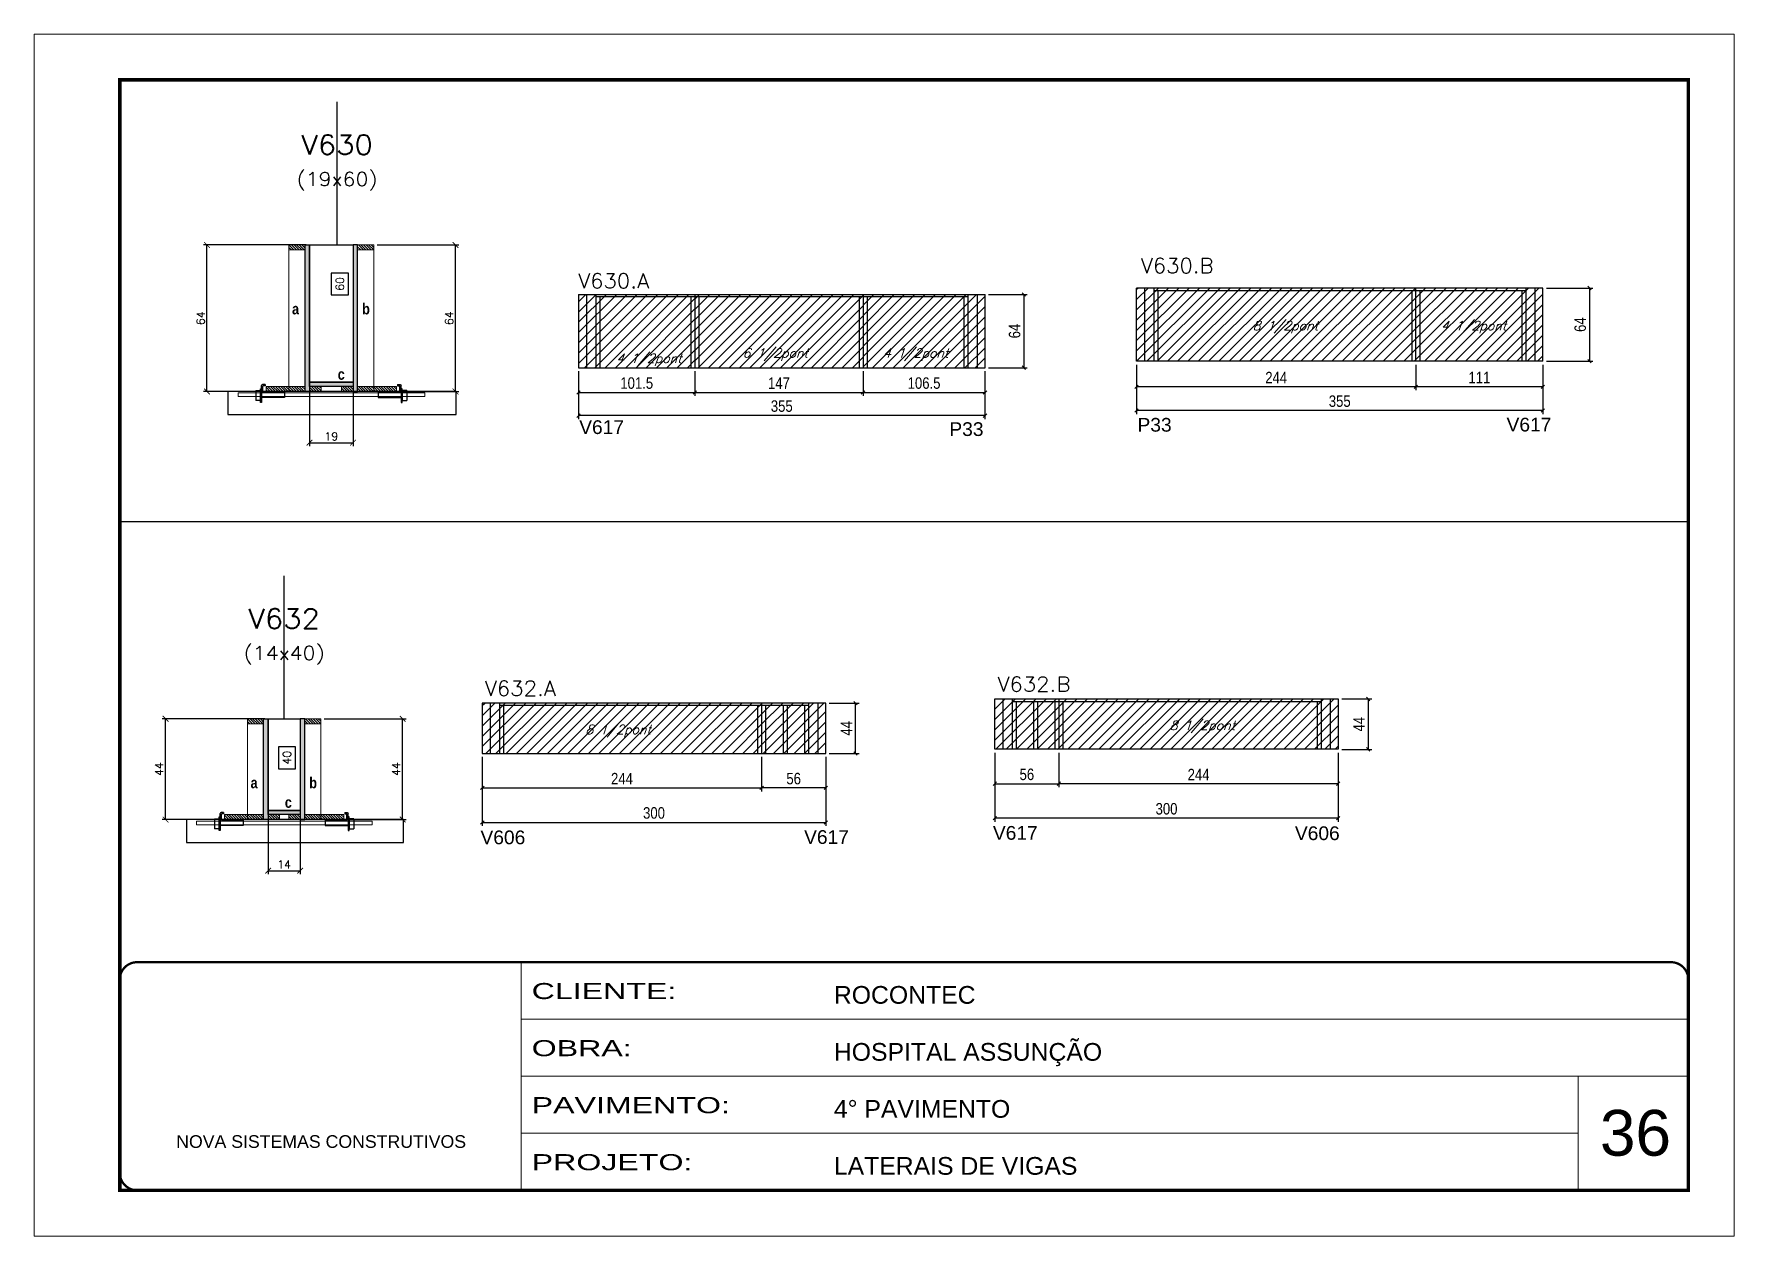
# Model space of a CAD drawing. Extents: x -20960 to -5926, y -2106 to 21915.
# Drawn here: x -7452 to -5967, y 11677 to 12727 of the extents above; entities that cross this region are included whole.
import ezdxf
from ezdxf.enums import TextEntityAlignment as Align

# ---------------------------------------------------------------- set-up
doc = ezdxf.new("R2010")
doc.units = 0
for name, pattern in [('CONTINUO', [0]), ('DASHED', [0.75, 0.5, -0.25]), ('HIDDEN', [0.375, 0.25, -0.125])]:
    doc.linetypes.add(name, pattern=pattern)
for name, color, linetype in [('5', 5, 'Continuous'), ('barrote', 251, 'Continuous'), ('COTA', 241, 'Continuous'), ('Cota Seção (2x)', 4, 'Continuous'), ('detalhes', 4, 'Continuous'), ('Painéis', 200, 'Continuous'), ('presilha', 1, 'Continuous'), ('Reaproveitamento', 251, 'Continuous'), ('SARR_2.2x7', 40, 'Continuous'), ('SARR_3.5x7', 81, 'Continuous'), ('texto', 7, 'Continuous'), ('Texto de Titulo', 7, 'Continuous'), ('Texto Qtd Sarr', 242, 'Continuous')]:
    doc.layers.add(name, color=color, linetype=linetype)
for name, color, linetype, lineweight in [('CARIMBO', 255, 'Continuous', 9), ('CONCRETO', 251, 'Continuous', 25), ('Folhas', 255, 'Continuous', 9), ('Hachura', 251, 'Continuous', 9), ('Madeira', 126, 'Continuous', 18), ('SARRAFO DE PRESSAO', 251, 'DASHED', 9), ('SCO-___-LAJ', 2, 'Continuous', 0), ('Texto Seção', 7, 'Continuous', 15)]:
    doc.layers.add(name, color=color, linetype=linetype, lineweight=lineweight)
doc.styles.add('ARIAL', font='arial.ttf')
doc.styles.add('COTA TECNICA', font='techl___.ttf', dxfattribs={"height": 10})
doc.styles.add('REGUA-120', font='ROMANS.shx', dxfattribs={"height": 15})
doc.styles.add('Romans', font='romans.shx')
doc.styles.get("Standard").update_dxf_attribs({"font": 'arial.ttf'})
doc.styles.add('TECNICA', font='techb___.ttf', dxfattribs={"height": 10})
doc.styles.add('Tecnologia', font='')
doc.styles.get('Tecnologia').set_extended_font_data('Forgotten Futurist')
doc.dimstyles.new('Cota Seção (2x)', dxfattribs={"dimtxt": 7, "dimasz": 5, "dimexe": 3, "dimexo": 3, "dimgap": 2, "dimtad": 3, "dimdec": 1, "dimlfac": 0.5, "dimzin": 12, "dimdsep": 46, "dimtxsty": 'Romans', "dimblk": 'ARCHTICK', "dimcen": 0, "dimclrd": 4, "dimclre": 4, "dimclrt": 1, "dimadec": 1, "dimazin": 3, "dimtfac": 1, "dimtdec": 1, "dimtmove": 0, "dimatfit": 3, "dimldrblk": 'OBLIQUE', "dimfxl": 1, "dimtolj": 1, "dimtzin": 12, "dimarcsym": 0})
doc.dimstyles.new('Cota Seção interna', dxfattribs={"dimtxt": 7, "dimasz": 6, "dimexe": 0.18, "dimexo": 2, "dimgap": -4, "dimtad": 3, "dimdec": 1, "dimlfac": 0.5, "dimzin": 12, "dimdsep": 46, "dimtxsty": 'Romans', "dimblk": 'ARCHTICK', "dimcen": 0.09, "dimse1": 1, "dimse2": 1, "dimsd1": 1, "dimsd2": 1, "dimclrd": 180, "dimclre": 5, "dimclrt": 1, "dimadec": 0, "dimazin": 3, "dimtfac": 1, "dimtdec": 1, "dimtofl": 0, "dimtmove": 0, "dimatfit": 3, "dimldrblk": 'ARCHTICK', "dimfxl": 1, "dimtolj": 1, "dimtzin": 0, "dimarcsym": 0})
doc.dimstyles.new('PAINEL', dxfattribs={"dimtxt": 10, "dimasz": 3, "dimexe": 3, "dimexo": 3, "dimgap": 3, "dimtad": 1, "dimdec": 1, "dimzin": 12, "dimdsep": 46, "dimtxsty": 'COTA TECNICA', "dimblk1": 'OBLIQUE', "dimblk2": 'OBLIQUE', "dimsah": 1, "dimcen": 0.9, "dimclrd": 4, "dimclre": 4, "dimclrt": 240, "dimadec": 1, "dimazin": 3, "dimtfac": 1, "dimtdec": 1, "dimtmove": 0, "dimatfit": 3, "dimfxl": 1, "dimtolj": 1, "dimtzin": 12, "dimarcsym": 0})
pattern_1 = [(315, (15699.1511, 3810.936), (1.12253202, 1.12253202), [])]
pattern_2 = [(315, (15709.1511, 3810.936), (1.12253202, 1.12253202), [])]
pattern_3 = [(45, (-149875.047, -18502.061), (-4.49012806, 4.49012806), [])]
pattern_4 = [(45, (-149427.293, -18298.834), (-4.49012806, 4.49012806), [])]
pattern_5 = [(315, (15745.3517, 4184.8863), (1.12253202, 1.12253202), [])]
pattern_6 = [(315, (15745.3517, 4111.2863), (1.12253202, 1.12253202), [])]
pattern_7 = [(45, (-148596.6516, -17898.556), (-4.49012806, 4.49012806), [])]
pattern_8 = [(45, (-147499.0506, -18102.5706), (-4.49012806, 4.49012806), [])]

msp = doc.modelspace()

# ---------------------------------------------------------------- texts
at = {"layer": '5', "linetype": 'Continuous'}
for s, rotation, p in [('V617', 0.00004, (-6975.74, 12377.36)), ('P33', 0.00004, (-6652.39, 12375.64)), ('P33', 359.99996, (-6488.06, 12379.41)), ('V617', 359.99996, (-6165.66, 12379.58)), ('V606', 0.00004, (-7061.98, 12019.01)), ('V617', 0.00004, (-6779.29, 12019.3)), ('V617', 359.99996, (-6614.37, 12022.93)), ('V606', 359.99996, (-6350.56, 12022.64))]:
    msp.add_text(s, height=12, rotation=rotation, dxfattribs=at).set_placement(p)
at = {"layer": 'CARIMBO', "style": 'ARIAL'}
msp.add_text('36', height=40, dxfattribs=at).set_placement((-6084.14, 11746.93))
at = {"layer": 'detalhes', "style": 'TECNICA'}
for s, p in [('a', (-7226.57, 12481.87)), ('b', (-7165.34, 12481.86)), ('c', (-7186.67, 12424.77)), ('a', (-7262.77, 12067.92)), ('b', (-7211.54, 12067.9)), ('c', (-7232.87, 12050.82))]:
    msp.add_text(s, height=9.6, dxfattribs=at).set_placement(p)
at = {"layer": 'texto', "color": 2, "char_height": 8, "attachment_point": 5, "style": 'Romans'}
for s, insert in [('{\\Q19;\\C256;8 1/2pont}', (-6358.88, 12470.68)), ('{\\Q19;\\C256;4 1/2pont}', (-6194.49, 12470.68)), ('{\\Q19;\\C256;4 1/2pont}', (-6914.79, 12442.2)), ('{\\Q19;\\C256;6 1/2pont}', (-6804.52, 12446.76)), ('{\\Q19;\\C256;4 1/2pont}', (-6681.81, 12446.76)), ('{\\Q19;\\C256;8 1/2pont}', (-6941.71, 12117.93)), ('{\\Q19;\\C256;8 1/2pont}', (-6431.38, 12121.56))]:
    msp.add_mtext(s, dxfattribs=dict(at, insert=insert))
at = {"layer": 'Texto Seção', "style": 'REGUA-120', "width": 1.05}
for s, p in [('V630.B', (-6485.29, 12517.96)), ('V630.A', (-6976.73, 12504.64)), ('V632.B', (-6610.45, 12152.29)), ('V632.A', (-7058.21, 12148.66))]:
    msp.add_text(s, height=13, dxfattribs=at).set_placement(p)

# ---------------------------------------------------------------- blocks, each defined once
blk = doc.blocks.new('9999999999')
at = {"color": 30, "linetype": 'CONTINUO'}
for p, q in [((98564.6, 34230.2), (98564.6, 34429.4)), ((98564.6, 34379.6), (99584, 34379.6)), ((98564.6, 34329.8), (99488, 34329.8)), ((99584, 34329.8), (99488, 34329.8)), ((99488, 34329.8), (99488, 34230.2)), ((98564.6, 34280), (99488, 34280))]:
    blk.add_line(p, q, dxfattribs=at)
at = {"color": 30, "linetype": 'CONTINUO', "const_width": 2}
blk.add_lwpolyline([(99584, 34230.2), (99584, 34414.4, 0.414214), (99569, 34429.4), (98229, 34429.4, 0.414214), (98214, 34414.4), (98214, 34245.2, 0.414214), (98229, 34230.2), (99584, 34230.2)], format="xyb", dxfattribs=at)
at = {"layer": 'Folhas'}
blk.add_lwpolyline([(98139, 34190.2), (99624, 34190.2), (99624, 35240.2), (98139, 35240.2)], close=True, dxfattribs=at)
at = {"layer": 'Folhas', "color": 30, "const_width": 3}
blk.add_lwpolyline([(98214, 34230.2), (99584, 34230.2), (99584, 35200.2), (98214, 35200.2)], close=True, dxfattribs=at)
at = {"color": 7, "linetype": 'Continuous', "ltscale": 5, "style": 'ARIAL'}
for s, height, p in [('ROCONTEC', 15.48, (98837.7, 34393.1)), ('HOSPITAL ASSUNÇÃO', 15.483, (98837.7, 34343.3)), ('4° PAVIMENTO', 15.483, (98837.7, 34293.5)), ('NOVA SISTEMAS CONSTRUTIVOS', 11.059, (98263.2, 34267.2)), ('LATERAIS DE VIGAS', 15.483, (98837.7, 34243.7))]:
    blk.add_text(s, height=height, dxfattribs=at).set_placement(p)
at = {"layer": 'Folhas', "color": 7, "style": 'Tecnologia', "width": 1.5}
for s, p in [('CLIENTE:', (98573.7, 34397.2)), ('OBRA:', (98573.7, 34347.3)), ('PAVIMENTO:', (98573.7, 34297.5)), ('PROJETO:', (98573.7, 34247.7))]:
    blk.add_text(s, height=14, dxfattribs=at).set_placement(p)
blk = doc.blocks.new('_Oblique')
at = {"color": 0, "linetype": 'ByBlock', "lineweight": -2}
blk.add_line((-0.5, -0.5), (0.5, 0.5), dxfattribs=at)
blk = doc.blocks.new('*D1020')
at = {"layer": 'COTA', "color": 4, "linetype": 'ByBlock', "lineweight": -2, "transparency": 16777216}
for p, q in [((-7060.4, 12095.3), (-7060.4, 12035.1)), ((-6760.4, 12095.3), (-6760.4, 12035.1)), ((-7060.4, 12038.1), (-6760.4, 12038.1))]:
    blk.add_line(p, q, dxfattribs=at)
at = {"layer": 'Defpoints', "color": 0, "linetype": 'ByBlock', "transparency": 16777216}
for p in [(-7060.4, 12098.3), (-6760.4, 12098.3), (-6760.4, 12038.1)]:
    blk.add_point(p, dxfattribs=at)
at = {"layer": 'COTA', "color": 4, "linetype": 'ByBlock', "lineweight": -2, "transparency": 16777216, "xscale": 3, "yscale": 3, "zscale": 3, "rotation": 180}
blk.add_blockref('_Oblique', (-7060.4, 12038.1), dxfattribs=at)
at = {"layer": 'COTA', "color": 4, "linetype": 'ByBlock', "lineweight": -2, "transparency": 16777216, "xscale": 3, "yscale": 3, "zscale": 3}
blk.add_blockref('_Oblique', (-6760.4, 12038.1), dxfattribs=at)
at = {"layer": 'COTA', "color": 240, "linetype": 'ByBlock', "transparency": 16777216, "insert": (-6910.4, 12046.3), "char_height": 10, "attachment_point": 5, "style": 'COTA TECNICA'}
blk.add_mtext('\\A1;300', dxfattribs=at)
blk = doc.blocks.new('*D1021')
at = {"layer": 'COTA', "color": 4, "linetype": 'ByBlock', "lineweight": -2, "transparency": 16777216}
for p, q in [((-7060.4, 12095.3), (-7060.4, 12065.2)), ((-6816.4, 12095.3), (-6816.4, 12065.2)), ((-7060.4, 12068.2), (-6816.4, 12068.2))]:
    blk.add_line(p, q, dxfattribs=at)
at = {"layer": 'Defpoints', "color": 0, "linetype": 'ByBlock', "transparency": 16777216}
for p in [(-7060.4, 12098.3), (-6816.4, 12098.3), (-6816.4, 12068.2)]:
    blk.add_point(p, dxfattribs=at)
at = {"layer": 'COTA', "color": 4, "linetype": 'ByBlock', "lineweight": -2, "transparency": 16777216, "xscale": 3, "yscale": 3, "zscale": 3, "rotation": 180}
blk.add_blockref('_Oblique', (-7060.4, 12068.2), dxfattribs=at)
at = {"layer": 'COTA', "color": 4, "linetype": 'ByBlock', "lineweight": -2, "transparency": 16777216, "xscale": 3, "yscale": 3, "zscale": 3}
blk.add_blockref('_Oblique', (-6816.4, 12068.2), dxfattribs=at)
at = {"layer": 'COTA', "color": 240, "linetype": 'ByBlock', "transparency": 16777216, "insert": (-6938.4, 12076.3), "char_height": 10, "attachment_point": 5, "style": 'COTA TECNICA'}
blk.add_mtext('\\A1;244', dxfattribs=at)
blk = doc.blocks.new('*D1022')
at = {"layer": 'COTA', "color": 4, "linetype": 'ByBlock', "lineweight": -2, "transparency": 16777216}
for p, q in [((-6816.4, 12095.3), (-6816.4, 12065.2)), ((-6760.4, 12095.3), (-6760.4, 12065.2)), ((-6760.4, 12068.2), (-6816.4, 12068.2))]:
    blk.add_line(p, q, dxfattribs=at)
at = {"layer": 'Defpoints', "color": 0, "linetype": 'ByBlock', "transparency": 16777216}
for p in [(-6816.4, 12098.3), (-6760.4, 12098.3), (-6816.4, 12068.2)]:
    blk.add_point(p, dxfattribs=at)
at = {"layer": 'COTA', "color": 4, "linetype": 'ByBlock', "lineweight": -2, "transparency": 16777216, "xscale": 3, "yscale": 3, "zscale": 3, "rotation": 180}
blk.add_blockref('_Oblique', (-6816.4, 12068.2), dxfattribs=at)
at = {"layer": 'COTA', "color": 4, "linetype": 'ByBlock', "lineweight": -2, "transparency": 16777216, "xscale": 3, "yscale": 3, "zscale": 3}
blk.add_blockref('_Oblique', (-6760.4, 12068.2), dxfattribs=at)
at = {"layer": 'COTA', "color": 240, "linetype": 'ByBlock', "transparency": 16777216, "insert": (-6788.4, 12076.3), "char_height": 10, "attachment_point": 5, "style": 'COTA TECNICA'}
blk.add_mtext('\\A1;56', dxfattribs=at)
blk = doc.blocks.new('*D1023')
at = {"layer": 'COTA', "color": 4, "linetype": 'ByBlock', "lineweight": -2, "transparency": 16777216}
for p, q in [((-6757.4, 12142.3), (-6731.3, 12142.3)), ((-6734.3, 12098.3), (-6734.3, 12142.3)), ((-6757.4, 12098.3), (-6731.3, 12098.3))]:
    blk.add_line(p, q, dxfattribs=at)
at = {"layer": 'Defpoints', "color": 0, "linetype": 'ByBlock', "transparency": 16777216}
for p in [(-6760.4, 12142.3), (-6734.3, 12142.3), (-6760.4, 12098.3)]:
    blk.add_point(p, dxfattribs=at)
at = {"layer": 'COTA', "color": 4, "linetype": 'ByBlock', "lineweight": -2, "transparency": 16777216, "xscale": 3, "yscale": 3, "zscale": 3}
for p, rotation in [((-6734.3, 12142.3), 90), ((-6734.3, 12098.3), 270)]:
    blk.add_blockref('_Oblique', p, dxfattribs=dict(at, rotation=rotation))
at = {"layer": 'COTA', "color": 240, "linetype": 'ByBlock', "transparency": 16777216, "insert": (-6742.3, 12120.3), "char_height": 10, "attachment_point": 5, "rotation": 90, "style": 'COTA TECNICA'}
blk.add_mtext('\\A1;44', dxfattribs=at)
blk = doc.blocks.new('*D1024')
at = {"layer": 'COTA', "color": 4, "linetype": 'ByBlock', "lineweight": -2, "transparency": 16777216}
for p, q in [((-6612.7, 12098.9), (-6612.7, 12038.7)), ((-6312.7, 12098.9), (-6312.7, 12038.7)), ((-6312.7, 12041.7), (-6612.7, 12041.7))]:
    blk.add_line(p, q, dxfattribs=at)
at = {"layer": 'Defpoints', "color": 0, "linetype": 'ByBlock', "transparency": 16777216}
for p in [(-6612.7, 12101.9), (-6312.7, 12101.9), (-6612.7, 12041.7)]:
    blk.add_point(p, dxfattribs=at)
at = {"layer": 'COTA', "color": 4, "linetype": 'ByBlock', "lineweight": -2, "transparency": 16777216, "xscale": 3, "yscale": 3, "zscale": 3, "rotation": 180}
blk.add_blockref('_Oblique', (-6612.7, 12041.7), dxfattribs=at)
at = {"layer": 'COTA', "color": 4, "linetype": 'ByBlock', "lineweight": -2, "transparency": 16777216, "xscale": 3, "yscale": 3, "zscale": 3}
blk.add_blockref('_Oblique', (-6312.7, 12041.7), dxfattribs=at)
at = {"layer": 'COTA', "color": 240, "linetype": 'ByBlock', "transparency": 16777216, "insert": (-6462.7, 12049.9), "char_height": 10, "attachment_point": 5, "style": 'COTA TECNICA'}
blk.add_mtext('\\A1;300', dxfattribs=at)
blk = doc.blocks.new('*D1025')
at = {"layer": 'COTA', "color": 4, "linetype": 'ByBlock', "lineweight": -2, "transparency": 16777216}
for p, q in [((-6556.7, 12098.9), (-6556.7, 12068.9)), ((-6312.7, 12098.9), (-6312.7, 12068.9)), ((-6312.7, 12071.9), (-6556.7, 12071.9))]:
    blk.add_line(p, q, dxfattribs=at)
at = {"layer": 'Defpoints', "color": 0, "linetype": 'ByBlock', "transparency": 16777216}
for p in [(-6556.7, 12101.9), (-6312.7, 12101.9), (-6556.7, 12071.9)]:
    blk.add_point(p, dxfattribs=at)
at = {"layer": 'COTA', "color": 4, "linetype": 'ByBlock', "lineweight": -2, "transparency": 16777216, "xscale": 3, "yscale": 3, "zscale": 3, "rotation": 180}
blk.add_blockref('_Oblique', (-6556.7, 12071.9), dxfattribs=at)
at = {"layer": 'COTA', "color": 4, "linetype": 'ByBlock', "lineweight": -2, "transparency": 16777216, "xscale": 3, "yscale": 3, "zscale": 3}
blk.add_blockref('_Oblique', (-6312.7, 12071.9), dxfattribs=at)
at = {"layer": 'COTA', "color": 240, "linetype": 'ByBlock', "transparency": 16777216, "insert": (-6434.7, 12079.9), "char_height": 10, "attachment_point": 5, "style": 'COTA TECNICA'}
blk.add_mtext('\\A1;244', dxfattribs=at)
blk = doc.blocks.new('*D1026')
at = {"layer": 'COTA', "color": 4, "linetype": 'ByBlock', "lineweight": -2, "transparency": 16777216}
for p, q in [((-6612.7, 12098.9), (-6612.7, 12068.9)), ((-6556.7, 12098.9), (-6556.7, 12068.9)), ((-6612.7, 12071.9), (-6556.7, 12071.9))]:
    blk.add_line(p, q, dxfattribs=at)
at = {"layer": 'Defpoints', "color": 0, "linetype": 'ByBlock', "transparency": 16777216}
for p in [(-6612.7, 12101.9), (-6556.7, 12101.9), (-6556.7, 12071.9)]:
    blk.add_point(p, dxfattribs=at)
at = {"layer": 'COTA', "color": 4, "linetype": 'ByBlock', "lineweight": -2, "transparency": 16777216, "xscale": 3, "yscale": 3, "zscale": 3, "rotation": 180}
blk.add_blockref('_Oblique', (-6612.7, 12071.9), dxfattribs=at)
at = {"layer": 'COTA', "color": 4, "linetype": 'ByBlock', "lineweight": -2, "transparency": 16777216, "xscale": 3, "yscale": 3, "zscale": 3}
blk.add_blockref('_Oblique', (-6556.7, 12071.9), dxfattribs=at)
at = {"layer": 'COTA', "color": 240, "linetype": 'ByBlock', "transparency": 16777216, "insert": (-6584.7, 12080), "char_height": 10, "attachment_point": 5, "style": 'COTA TECNICA'}
blk.add_mtext('\\A1;56', dxfattribs=at)
blk = doc.blocks.new('*D1027')
at = {"layer": 'COTA', "color": 4, "linetype": 'ByBlock', "lineweight": -2, "transparency": 16777216}
for p, q in [((-6309.7, 12145.9), (-6283.5, 12145.9)), ((-6286.5, 12145.9), (-6286.5, 12101.9)), ((-6309.7, 12101.9), (-6283.5, 12101.9))]:
    blk.add_line(p, q, dxfattribs=at)
at = {"layer": 'Defpoints', "color": 0, "linetype": 'ByBlock', "transparency": 16777216}
for p in [(-6312.7, 12145.9), (-6312.7, 12101.9), (-6286.5, 12101.9)]:
    blk.add_point(p, dxfattribs=at)
at = {"layer": 'COTA', "color": 4, "linetype": 'ByBlock', "lineweight": -2, "transparency": 16777216, "xscale": 3, "yscale": 3, "zscale": 3}
for p, rotation in [((-6286.5, 12145.9), 90), ((-6286.5, 12101.9), 270)]:
    blk.add_blockref('_Oblique', p, dxfattribs=dict(at, rotation=rotation))
at = {"layer": 'COTA', "color": 240, "linetype": 'ByBlock', "transparency": 16777216, "insert": (-6294.6, 12123.9), "char_height": 10, "attachment_point": 5, "rotation": 90, "style": 'COTA TECNICA'}
blk.add_mtext('\\A1;44', dxfattribs=at)
blk = doc.blocks.new('_ArchTick')
at = {"color": 0, "linetype": 'ByBlock', "const_width": 0.15}
blk.add_lwpolyline([(-0.5, -0.5), (0.5, 0.5)], dxfattribs=at)
blk = doc.blocks.new('*D1028')
at = {"layer": 'COTA', "color": 4, "lineweight": -2, "transparency": 16777216}
for p, q in [((-7250.5, 12128.6), (-7340.1, 12128.6)), ((-7337.1, 12040.6), (-7337.1, 12128.6)), ((-7288.5, 12040.6), (-7340.1, 12040.6))]:
    blk.add_line(p, q, dxfattribs=at)
at = {"layer": 'Defpoints', "color": 0, "transparency": 16777216}
for p in [(-7337.1, 12128.6), (-7247.5, 12128.6), (-7285.5, 12040.6)]:
    blk.add_point(p, dxfattribs=at)
at = {"layer": 'COTA', "color": 4, "lineweight": -2, "transparency": 16777216, "xscale": 5, "yscale": 5, "zscale": 5}
for p, rotation in [((-7337.1, 12128.6), 90), ((-7337.1, 12040.6), 270)]:
    blk.add_blockref('_ArchTick', p, dxfattribs=dict(at, rotation=rotation))
at = {"layer": 'COTA', "color": 1, "transparency": 16777216, "insert": (-7342.6, 12084.6), "char_height": 7, "attachment_point": 5, "rotation": 90, "style": 'Romans'}
blk.add_mtext('\\A1;44', dxfattribs=at)
blk = doc.blocks.new('*D1029')
at = {"layer": 'COTA', "color": 4, "lineweight": -2, "transparency": 16777216}
for p, q in [((-7198.5, 12128.6), (-7127, 12128.6)), ((-7130, 12040.6), (-7130, 12128.6)), ((-7178.5, 12040.6), (-7127, 12040.6))]:
    blk.add_line(p, q, dxfattribs=at)
at = {"layer": 'Defpoints', "color": 0, "transparency": 16777216}
for p in [(-7201.5, 12128.6), (-7130, 12128.6), (-7181.5, 12040.6)]:
    blk.add_point(p, dxfattribs=at)
at = {"layer": 'COTA', "color": 4, "lineweight": -2, "transparency": 16777216, "xscale": 5, "yscale": 5, "zscale": 5}
for p, rotation in [((-7130, 12128.6), 90), ((-7130, 12040.6), 270)]:
    blk.add_blockref('_ArchTick', p, dxfattribs=dict(at, rotation=rotation))
at = {"layer": 'COTA', "color": 1, "transparency": 16777216, "insert": (-7135.5, 12084.6), "char_height": 7, "attachment_point": 5, "rotation": 90, "style": 'Romans'}
blk.add_mtext('\\A1;44', dxfattribs=at)
blk = doc.blocks.new('*D1030')
at = {"layer": 'Cota Seção (2x)', "color": 180, "lineweight": -2, "transparency": 16777216}
for p, q in [((-7223.5, 12104.2), (-7238.5, 12104.2)), ((-7238.5, 12104.2), (-7238.5, 12084.9)), ((-7223.5, 12084.9), (-7223.5, 12104.2)), ((-7238.5, 12084.9), (-7223.5, 12084.9))]:
    blk.add_line(p, q, dxfattribs=at)
at = {"layer": 'Defpoints', "color": 0, "transparency": 16777216}
for p in [(-7219.5, 12128.6), (-7219.5, 12128.6), (-7219.5, 12048.6)]:
    blk.add_point(p, dxfattribs=at)
at = {"layer": 'Cota Seção (2x)', "color": 1, "transparency": 16777216, "insert": (-7231, 12094.6), "char_height": 7, "attachment_point": 5, "rotation": 90, "style": 'Romans'}
blk.add_mtext('\\A1;40', dxfattribs=at)
blk = doc.blocks.new('titulo1')
at = {"layer": 'Defpoints', "color": 252, "linetype": 'HIDDEN', "ltscale": 2}
blk.add_line((0, 0), (0, 125), dxfattribs=at)
at = {"layer": 'Defpoints', "style": 'Romans', "oblique": 15}
blk.add_attdef('FOLHA', text='', height=10, dxfattribs=at).set_placement((0, 15.6), align=Align.MIDDLE_CENTER)
at = {"layer": 'Texto Qtd Sarr', "color": 3, "style": 'Romans', "oblique": 15}
for tag, height, p in [('TITULO', 17, (0, 71.4)), ('SEÇÃO', 12, (0, 41.5))]:
    blk.add_attdef(tag, text='', height=height, dxfattribs=at).set_placement(p, align=Align.MIDDLE_CENTER)
blk = doc.blocks.new('PRESILHA METÁLICA 1')
at = {"layer": 'presilha'}
for p, q in [((0, 13), (6, 13)), ((0, 13), (0, 0)), ((6, 0), (0, 0)), ((6, 15.5), (7.5, 15.5)), ((6, -2.5), (6, 15.5)), ((6, 13), (6, 0)), ((7.5, 10.6), (7.5, 19.9)), ((7.5, 15.5), (7.5, -2.5)), ((37.5, 4.1), (7.5, 4.1)), ((12, 21), (8.6, 21)), ((9, 11.6), (9, 18.9)), ((12, 19.5), (9.6, 19.5)), ((37.5, 11), (9.6, 11)), ((12, 21), (12, 19.5)), ((37.5, 11), (37.5, 4.1)), ((7.5, -2.5), (6, -2.5))]:
    blk.add_line(p, q, dxfattribs=at)
for centre, radius, start, end in [((8.6, 19.9), 1.14, 90, 180), ((9.6, 18.9), 0.57, 90, 180), ((9.6, 11.6), 0.57, 180, 270)]:
    blk.add_arc(centre, radius, start, end, dxfattribs=at)
blk = doc.blocks.new('*D1031')
at = {"layer": 'COTA', "color": 4, "lineweight": -2, "transparency": 16777216}
for p, q in [((-7247.5, 12042), (-7247.5, 11992.9)), ((-7219.5, 12042), (-7219.5, 11992.9)), ((-7247.5, 11995.9), (-7219.5, 11995.9))]:
    blk.add_line(p, q, dxfattribs=at)
at = {"layer": 'Defpoints', "color": 0, "transparency": 16777216}
for p in [(-7247.5, 12045), (-7219.5, 12045), (-7219.5, 11995.9)]:
    blk.add_point(p, dxfattribs=at)
at = {"layer": 'COTA', "color": 4, "lineweight": -2, "transparency": 16777216, "xscale": 5, "yscale": 5, "zscale": 5, "rotation": 180}
blk.add_blockref('_ArchTick', (-7247.5, 11995.9), dxfattribs=at)
at = {"layer": 'COTA', "color": 4, "lineweight": -2, "transparency": 16777216, "xscale": 5, "yscale": 5, "zscale": 5}
blk.add_blockref('_ArchTick', (-7219.5, 11995.9), dxfattribs=at)
at = {"layer": 'COTA', "color": 1, "transparency": 16777216, "insert": (-7233.5, 12001.4), "char_height": 7, "attachment_point": 5, "style": 'Romans'}
blk.add_mtext('\\A1;14', dxfattribs=at)
blk = doc.blocks.new('*D1032')
at = {"layer": 'COTA', "color": 4, "linetype": 'ByBlock', "lineweight": -2, "transparency": 16777216}
for p, q in [((-6618.3, 12499.3), (-6584.3, 12499.3)), ((-6587.3, 12499.3), (-6587.3, 12435.3)), ((-6618.3, 12435.3), (-6584.3, 12435.3))]:
    blk.add_line(p, q, dxfattribs=at)
at = {"layer": 'Defpoints', "color": 0, "linetype": 'ByBlock', "transparency": 16777216}
for p in [(-6621.3, 12499.3), (-6621.3, 12435.3), (-6587.3, 12435.3)]:
    blk.add_point(p, dxfattribs=at)
at = {"layer": 'COTA', "color": 4, "linetype": 'ByBlock', "lineweight": -2, "transparency": 16777216, "xscale": 3, "yscale": 3, "zscale": 3}
for p, rotation in [((-6587.3, 12499.3), 90), ((-6587.3, 12435.3), 270)]:
    blk.add_blockref('_Oblique', p, dxfattribs=dict(at, rotation=rotation))
at = {"layer": 'COTA', "color": 240, "linetype": 'ByBlock', "transparency": 16777216, "insert": (-6595.4, 12467.3), "char_height": 10, "attachment_point": 5, "rotation": 90, "style": 'COTA TECNICA'}
blk.add_mtext('\\A1;64', dxfattribs=at)
blk = doc.blocks.new('*D1033')
at = {"layer": 'COTA', "color": 4, "linetype": 'ByBlock', "lineweight": -2, "transparency": 16777216}
for p, q in [((-6244.9, 12437.9), (-6244.9, 12415.6)), ((-6133.9, 12437.9), (-6133.9, 12415.6)), ((-6133.9, 12418.6), (-6244.9, 12418.6))]:
    blk.add_line(p, q, dxfattribs=at)
at = {"layer": 'Defpoints', "color": 0, "linetype": 'ByBlock', "transparency": 16777216}
for p in [(-6244.9, 12440.9), (-6133.9, 12440.9), (-6244.9, 12418.6)]:
    blk.add_point(p, dxfattribs=at)
at = {"layer": 'COTA', "color": 4, "linetype": 'ByBlock', "lineweight": -2, "transparency": 16777216, "xscale": 3, "yscale": 3, "zscale": 3, "rotation": 180}
blk.add_blockref('_Oblique', (-6244.9, 12418.6), dxfattribs=at)
at = {"layer": 'COTA', "color": 4, "linetype": 'ByBlock', "lineweight": -2, "transparency": 16777216, "xscale": 3, "yscale": 3, "zscale": 3}
blk.add_blockref('_Oblique', (-6133.9, 12418.6), dxfattribs=at)
at = {"layer": 'COTA', "color": 240, "linetype": 'ByBlock', "transparency": 16777216, "insert": (-6189.4, 12426.7), "char_height": 10, "attachment_point": 5, "style": 'COTA TECNICA'}
blk.add_mtext('\\A1;111', dxfattribs=at)
blk = doc.blocks.new('*D1034')
at = {"layer": 'COTA', "color": 4, "linetype": 'ByBlock', "lineweight": -2, "transparency": 16777216}
for p, q in [((-6488.9, 12437.9), (-6488.9, 12415.6)), ((-6244.9, 12437.9), (-6244.9, 12415.6)), ((-6244.9, 12418.6), (-6488.9, 12418.6))]:
    blk.add_line(p, q, dxfattribs=at)
at = {"layer": 'Defpoints', "color": 0, "linetype": 'ByBlock', "transparency": 16777216}
for p in [(-6488.9, 12440.9), (-6244.9, 12440.9), (-6488.9, 12418.6)]:
    blk.add_point(p, dxfattribs=at)
at = {"layer": 'COTA', "color": 4, "linetype": 'ByBlock', "lineweight": -2, "transparency": 16777216, "xscale": 3, "yscale": 3, "zscale": 3, "rotation": 180}
blk.add_blockref('_Oblique', (-6488.9, 12418.6), dxfattribs=at)
at = {"layer": 'COTA', "color": 4, "linetype": 'ByBlock', "lineweight": -2, "transparency": 16777216, "xscale": 3, "yscale": 3, "zscale": 3}
blk.add_blockref('_Oblique', (-6244.9, 12418.6), dxfattribs=at)
at = {"layer": 'COTA', "color": 240, "linetype": 'ByBlock', "transparency": 16777216, "insert": (-6366.9, 12426.7), "char_height": 10, "attachment_point": 5, "style": 'COTA TECNICA'}
blk.add_mtext('\\A1;244', dxfattribs=at)
blk = doc.blocks.new('*D1035')
at = {"layer": 'COTA', "color": 4, "linetype": 'ByBlock', "lineweight": -2, "transparency": 16777216}
for p, q in [((-6130.9, 12504.9), (-6090.2, 12504.9)), ((-6093.2, 12504.9), (-6093.2, 12440.9)), ((-6130.9, 12440.9), (-6090.2, 12440.9))]:
    blk.add_line(p, q, dxfattribs=at)
at = {"layer": 'Defpoints', "color": 0, "linetype": 'ByBlock', "transparency": 16777216}
for p in [(-6133.9, 12504.9), (-6133.9, 12440.9), (-6093.2, 12440.9)]:
    blk.add_point(p, dxfattribs=at)
at = {"layer": 'COTA', "color": 4, "linetype": 'ByBlock', "lineweight": -2, "transparency": 16777216, "xscale": 3, "yscale": 3, "zscale": 3}
for p, rotation in [((-6093.2, 12504.9), 90), ((-6093.2, 12440.9), 270)]:
    blk.add_blockref('_Oblique', p, dxfattribs=dict(at, rotation=rotation))
at = {"layer": 'COTA', "color": 240, "linetype": 'ByBlock', "transparency": 16777216, "insert": (-6101.3, 12472.9), "char_height": 10, "attachment_point": 5, "rotation": 90, "style": 'COTA TECNICA'}
blk.add_mtext('\\A1;64', dxfattribs=at)
blk = doc.blocks.new('*D1036')
at = {"layer": 'COTA', "color": 4, "lineweight": -2, "transparency": 16777216}
for p, q in [((-7214.3, 12542.5), (-7303.9, 12542.5)), ((-7300.9, 12414.5), (-7300.9, 12542.5)), ((-7252.3, 12414.5), (-7303.9, 12414.5))]:
    blk.add_line(p, q, dxfattribs=at)
at = {"layer": 'Defpoints', "color": 0, "transparency": 16777216}
for p in [(-7300.9, 12542.5), (-7211.3, 12542.5), (-7249.3, 12414.5)]:
    blk.add_point(p, dxfattribs=at)
at = {"layer": 'COTA', "color": 4, "lineweight": -2, "transparency": 16777216, "xscale": 5, "yscale": 5, "zscale": 5}
for p, rotation in [((-7300.9, 12542.5), 90), ((-7300.9, 12414.5), 270)]:
    blk.add_blockref('_ArchTick', p, dxfattribs=dict(at, rotation=rotation))
at = {"layer": 'COTA', "color": 1, "transparency": 16777216, "insert": (-7306.4, 12478.5), "char_height": 7, "attachment_point": 5, "rotation": 90, "style": 'Romans'}
blk.add_mtext('\\A1;64', dxfattribs=at)
blk = doc.blocks.new('*D1037')
at = {"layer": 'COTA', "color": 4, "lineweight": -2, "transparency": 16777216}
for p, q in [((-7152.3, 12542.5), (-7080.8, 12542.5)), ((-7083.8, 12414.5), (-7083.8, 12542.5)), ((-7132.3, 12414.5), (-7080.8, 12414.5))]:
    blk.add_line(p, q, dxfattribs=at)
at = {"layer": 'Defpoints', "color": 0, "transparency": 16777216}
for p in [(-7155.3, 12542.5), (-7083.8, 12542.5), (-7135.3, 12414.5)]:
    blk.add_point(p, dxfattribs=at)
at = {"layer": 'COTA', "color": 4, "lineweight": -2, "transparency": 16777216, "xscale": 5, "yscale": 5, "zscale": 5}
for p, rotation in [((-7083.8, 12542.5), 90), ((-7083.8, 12414.5), 270)]:
    blk.add_blockref('_ArchTick', p, dxfattribs=dict(at, rotation=rotation))
at = {"layer": 'COTA', "color": 1, "transparency": 16777216, "insert": (-7089.3, 12478.5), "char_height": 7, "attachment_point": 5, "rotation": 90, "style": 'Romans'}
blk.add_mtext('\\A1;64', dxfattribs=at)
blk = doc.blocks.new('*D1038')
at = {"layer": 'Cota Seção (2x)', "color": 180, "lineweight": -2, "transparency": 16777216}
for p, q in [((-7177.3, 12518), (-7192.3, 12518)), ((-7192.3, 12518), (-7192.3, 12499)), ((-7177.3, 12499), (-7177.3, 12518)), ((-7192.3, 12499), (-7177.3, 12499))]:
    blk.add_line(p, q, dxfattribs=at)
at = {"layer": 'Defpoints', "color": 0, "transparency": 16777216}
for p in [(-7173.3, 12542.5), (-7173.3, 12542.5), (-7173.3, 12422.5)]:
    blk.add_point(p, dxfattribs=at)
at = {"layer": 'Cota Seção (2x)', "color": 1, "transparency": 16777216, "insert": (-7184.8, 12508.5), "char_height": 7, "attachment_point": 5, "rotation": 90, "style": 'Romans'}
blk.add_mtext('\\A1;60', dxfattribs=at)
blk = doc.blocks.new('*D1039')
at = {"layer": 'COTA', "color": 4, "lineweight": -2, "transparency": 16777216}
for p, q in [((-7211.3, 12415.9), (-7211.3, 12366.8)), ((-7173.3, 12415.9), (-7173.3, 12366.8)), ((-7211.3, 12369.8), (-7173.3, 12369.8))]:
    blk.add_line(p, q, dxfattribs=at)
at = {"layer": 'Defpoints', "color": 0, "transparency": 16777216}
for p in [(-7211.3, 12418.9), (-7173.3, 12418.9), (-7173.3, 12369.8)]:
    blk.add_point(p, dxfattribs=at)
at = {"layer": 'COTA', "color": 4, "lineweight": -2, "transparency": 16777216, "xscale": 5, "yscale": 5, "zscale": 5, "rotation": 180}
blk.add_blockref('_ArchTick', (-7211.3, 12369.8), dxfattribs=at)
at = {"layer": 'COTA', "color": 4, "lineweight": -2, "transparency": 16777216, "xscale": 5, "yscale": 5, "zscale": 5}
blk.add_blockref('_ArchTick', (-7173.3, 12369.8), dxfattribs=at)
at = {"layer": 'COTA', "color": 1, "transparency": 16777216, "insert": (-7192.3, 12375.3), "char_height": 7, "attachment_point": 5, "style": 'Romans'}
blk.add_mtext('\\A1;19', dxfattribs=at)
blk = doc.blocks.new('*D1166')
at = {"layer": 'COTA', "color": 4, "lineweight": -2, "ltscale": 25, "transparency": 16777216}
for p, q in [((-6976.3, 12432.3), (-6976.3, 12410.7)), ((-6874.8, 12432.3), (-6874.8, 12410.7)), ((-6976.3, 12413.7), (-6874.8, 12413.7))]:
    blk.add_line(p, q, dxfattribs=at)
at = {"layer": 'Defpoints', "color": 0, "ltscale": 25, "transparency": 16777216}
for p in [(-6976.3, 12435.3), (-6874.8, 12435.3), (-6874.8, 12413.7)]:
    blk.add_point(p, dxfattribs=at)
at = {"layer": 'COTA', "color": 4, "lineweight": -2, "ltscale": 25, "transparency": 16777216, "xscale": 3, "yscale": 3, "zscale": 3, "rotation": 180}
blk.add_blockref('_Oblique', (-6976.3, 12413.7), dxfattribs=at)
at = {"layer": 'COTA', "color": 4, "lineweight": -2, "ltscale": 25, "transparency": 16777216, "xscale": 3, "yscale": 3, "zscale": 3}
blk.add_blockref('_Oblique', (-6874.8, 12413.7), dxfattribs=at)
at = {"layer": 'COTA', "color": 240, "ltscale": 25, "transparency": 16777216, "insert": (-6925.5, 12421.8), "char_height": 10, "attachment_point": 5, "style": 'COTA TECNICA'}
blk.add_mtext('\\A1;101.5', dxfattribs=at)
blk = doc.blocks.new('*D1167')
at = {"layer": 'COTA', "color": 4, "lineweight": -2, "ltscale": 25, "transparency": 16777216}
for p, q in [((-6874.8, 12432.3), (-6874.8, 12410.7)), ((-6727.8, 12432.3), (-6727.8, 12410.7)), ((-6874.8, 12413.7), (-6727.8, 12413.7))]:
    blk.add_line(p, q, dxfattribs=at)
at = {"layer": 'Defpoints', "color": 0, "ltscale": 25, "transparency": 16777216}
for p in [(-6874.8, 12435.3), (-6727.8, 12435.3), (-6727.8, 12413.7)]:
    blk.add_point(p, dxfattribs=at)
at = {"layer": 'COTA', "color": 4, "lineweight": -2, "ltscale": 25, "transparency": 16777216, "xscale": 3, "yscale": 3, "zscale": 3, "rotation": 180}
blk.add_blockref('_Oblique', (-6874.8, 12413.7), dxfattribs=at)
at = {"layer": 'COTA', "color": 4, "lineweight": -2, "ltscale": 25, "transparency": 16777216, "xscale": 3, "yscale": 3, "zscale": 3}
blk.add_blockref('_Oblique', (-6727.8, 12413.7), dxfattribs=at)
at = {"layer": 'COTA', "color": 240, "ltscale": 25, "transparency": 16777216, "insert": (-6801.3, 12421.8), "char_height": 10, "attachment_point": 5, "style": 'COTA TECNICA'}
blk.add_mtext('\\A1;147', dxfattribs=at)
blk = doc.blocks.new('*D1168')
at = {"layer": 'COTA', "color": 4, "lineweight": -2, "ltscale": 25, "transparency": 16777216}
for p, q in [((-6727.8, 12432.3), (-6727.8, 12410.7)), ((-6621.3, 12432.3), (-6621.3, 12410.7)), ((-6727.8, 12413.7), (-6621.3, 12413.7))]:
    blk.add_line(p, q, dxfattribs=at)
at = {"layer": 'Defpoints', "color": 0, "ltscale": 25, "transparency": 16777216}
for p in [(-6727.8, 12435.3), (-6621.3, 12435.3), (-6621.3, 12413.7)]:
    blk.add_point(p, dxfattribs=at)
at = {"layer": 'COTA', "color": 4, "lineweight": -2, "ltscale": 25, "transparency": 16777216, "xscale": 3, "yscale": 3, "zscale": 3, "rotation": 180}
blk.add_blockref('_Oblique', (-6727.8, 12413.7), dxfattribs=at)
at = {"layer": 'COTA', "color": 4, "lineweight": -2, "ltscale": 25, "transparency": 16777216, "xscale": 3, "yscale": 3, "zscale": 3}
blk.add_blockref('_Oblique', (-6621.3, 12413.7), dxfattribs=at)
at = {"layer": 'COTA', "color": 240, "ltscale": 25, "transparency": 16777216, "insert": (-6674.5, 12421.8), "char_height": 10, "attachment_point": 5, "style": 'COTA TECNICA'}
blk.add_mtext('\\A1;106.5', dxfattribs=at)
blk = doc.blocks.new('*D1169')
at = {"layer": 'COTA', "color": 4, "lineweight": -2, "ltscale": 25, "transparency": 16777216}
for p, q in [((-6976.3, 12432.3), (-6976.3, 12390.4)), ((-6621.3, 12432.3), (-6621.3, 12390.4)), ((-6621.3, 12393.4), (-6976.3, 12393.4))]:
    blk.add_line(p, q, dxfattribs=at)
at = {"layer": 'Defpoints', "color": 0, "ltscale": 25, "transparency": 16777216}
for p in [(-6976.3, 12435.3), (-6621.3, 12435.3), (-6976.3, 12393.4)]:
    blk.add_point(p, dxfattribs=at)
at = {"layer": 'COTA', "color": 4, "lineweight": -2, "ltscale": 25, "transparency": 16777216, "xscale": 3, "yscale": 3, "zscale": 3, "rotation": 180}
blk.add_blockref('_Oblique', (-6976.3, 12393.4), dxfattribs=at)
at = {"layer": 'COTA', "color": 4, "lineweight": -2, "ltscale": 25, "transparency": 16777216, "xscale": 3, "yscale": 3, "zscale": 3}
blk.add_blockref('_Oblique', (-6621.3, 12393.4), dxfattribs=at)
at = {"layer": 'COTA', "color": 240, "ltscale": 25, "transparency": 16777216, "insert": (-6798.8, 12401.7), "char_height": 10, "attachment_point": 5, "style": 'COTA TECNICA'}
blk.add_mtext('\\A1;355', dxfattribs=at)
blk = doc.blocks.new('*D1170')
at = {"layer": 'COTA', "color": 4, "lineweight": -2, "ltscale": 25, "transparency": 16777216}
for p, q in [((-6488.9, 12437.9), (-6488.9, 12394.8)), ((-6133.9, 12437.9), (-6133.9, 12394.8)), ((-6133.9, 12397.8), (-6488.9, 12397.8))]:
    blk.add_line(p, q, dxfattribs=at)
at = {"layer": 'Defpoints', "color": 0, "ltscale": 25, "transparency": 16777216}
for p in [(-6488.9, 12440.9), (-6133.9, 12440.9), (-6488.9, 12397.8)]:
    blk.add_point(p, dxfattribs=at)
at = {"layer": 'COTA', "color": 4, "lineweight": -2, "ltscale": 25, "transparency": 16777216, "xscale": 3, "yscale": 3, "zscale": 3, "rotation": 180}
blk.add_blockref('_Oblique', (-6488.9, 12397.8), dxfattribs=at)
at = {"layer": 'COTA', "color": 4, "lineweight": -2, "ltscale": 25, "transparency": 16777216, "xscale": 3, "yscale": 3, "zscale": 3}
blk.add_blockref('_Oblique', (-6133.9, 12397.8), dxfattribs=at)
at = {"layer": 'COTA', "color": 240, "ltscale": 25, "transparency": 16777216, "insert": (-6311.4, 12406), "char_height": 10, "attachment_point": 5, "style": 'COTA TECNICA'}
blk.add_mtext('\\A1;355', dxfattribs=at)

# ---------------------------------------------------------------- dimensions: what is measured, and where the dimension line sits
at = {"layer": 'COTA'}
for base, p1, p2, picture, middle in [((-7300.92, 12542.53), (-7249.27, 12414.53), (-7211.27, 12542.53), '*D1036', (-7306.42, 12478.53)), ((-7083.79, 12542.53), (-7135.27, 12414.53), (-7155.28, 12542.53), '*D1037', (-7089.29, 12478.53)), ((-7337.12, 12128.58), (-7285.47, 12040.58), (-7247.47, 12128.58), '*D1028', (-7342.62, 12084.58)), ((-7129.99, 12128.58), (-7181.47, 12040.58), (-7201.48, 12128.58), '*D1029', (-7135.49, 12084.58))]:
    dim = msp.add_linear_dim(base=base, p1=p1, p2=p2, angle=90, dimstyle='Cota Seção (2x)', dxfattribs=at)
    dim.commit()
    dim.dimension.update_dxf_attribs({"geometry": picture, "text_midpoint": middle})
at = {"layer": 'COTA', "linetype": 'ByBlock'}
for p1, p2, distance, picture, middle in [((-6133.86, 12504.9), (-6133.86, 12440.9), 40.63, '*D1035', (-6101.33, 12472.9)), ((-6621.26, 12499.28), (-6621.26, 12435.28), 34, '*D1032', (-6595.36, 12467.28)), ((-6244.86, 12440.9), (-6488.86, 12440.9), 22.27, '*D1034', (-6366.86, 12426.71)), ((-6133.86, 12440.9), (-6244.86, 12440.9), 22.27, '*D1033', (-6189.36, 12426.69)), ((-6312.67, 12145.92), (-6312.67, 12101.92), 26.15, '*D1027', (-6294.59, 12123.92)), ((-6760.42, 12098.29), (-6760.42, 12142.29), -26.15, '*D1023', (-6742.34, 12120.29)), ((-7060.42, 12098.29), (-6760.42, 12098.29), -60.19, '*D1020', (-6910.42, 12046.32)), ((-7060.42, 12098.29), (-6816.42, 12098.29), -30.07, '*D1021', (-6938.42, 12076.29)), ((-6760.42, 12098.29), (-6816.42, 12098.29), 30.07, '*D1022', (-6788.42, 12076.33)), ((-6312.67, 12101.92), (-6612.67, 12101.92), 60.19, '*D1024', (-6462.67, 12049.95)), ((-6612.67, 12101.92), (-6556.67, 12101.92), -30.07, '*D1026', (-6584.67, 12079.96)), ((-6312.67, 12101.92), (-6556.67, 12101.92), 30.07, '*D1025', (-6434.67, 12079.93))]:
    dim = msp.add_aligned_dim(p1=p1, p2=p2, distance=distance, dimstyle='PAINEL', dxfattribs=at)
    dim.commit()
    dim.dimension.update_dxf_attribs({"geometry": picture, "text_midpoint": middle})
at = {"layer": 'COTA', "ltscale": 25}
for base, p1, p2, picture, middle in [((-6874.76, 12413.68), (-6976.26, 12435.28), (-6874.76, 12435.28), '*D1166', (-6925.51, 12421.79)), ((-6976.26, 12393.44), (-6621.26, 12435.28), (-6976.26, 12435.28), '*D1169', (-6798.76, 12401.66)), ((-6488.86, 12397.79), (-6133.86, 12440.9), (-6488.86, 12440.9), '*D1170', (-6311.36, 12406.01))]:
    dim = msp.add_linear_dim(base=base, p1=p1, p2=p2, dimstyle='PAINEL', dxfattribs=at)
    dim.commit()
    dim.dimension.update_dxf_attribs({"geometry": picture, "text_midpoint": middle})
for base, p1, p2, picture, middle in [((-6727.76, 12413.68), (-6874.76, 12435.28), (-6727.76, 12435.28), '*D1167', (-6801.26, 12421.75)), ((-6621.26, 12413.68), (-6727.76, 12435.28), (-6621.26, 12435.28), '*D1168', (-6674.51, 12421.79))]:
    dim = msp.add_linear_dim(base=base, p1=p1, p2=p2, dimstyle='PAINEL', override={"dimtmove": 1}, dxfattribs=at)
    dim.commit()
    dim.dimension.update_dxf_attribs({"geometry": picture, "text_midpoint": middle})
at = {"layer": 'COTA'}
for base, p1, p2, picture, middle in [((-7173.27, 12369.8), (-7211.27, 12418.93), (-7173.27, 12418.93), '*D1039', (-7192.27, 12375.3)), ((-7219.47, 11995.85), (-7247.47, 12044.98), (-7219.47, 12044.98), '*D1031', (-7233.47, 12001.35))]:
    dim = msp.add_linear_dim(base=base, p1=p1, p2=p2, dimstyle='Cota Seção (2x)', dxfattribs=at)
    dim.commit()
    dim.dimension.update_dxf_attribs({"geometry": picture, "text_midpoint": middle})
at = {"layer": 'Cota Seção (2x)'}
for base, p1, p2, picture, middle in [((-7173.27, 12542.53), (-7173.27, 12422.53), (-7173.28, 12542.53), '*D1038', (-7173.27, 12508.53)), ((-7219.47, 12128.58), (-7219.47, 12048.58), (-7219.48, 12128.58), '*D1030', (-7219.47, 12094.58))]:
    dim = msp.add_linear_dim(base=base, p1=p1, p2=p2, angle=90, dimstyle='Cota Seção interna', dxfattribs=at)
    dim.commit()
    dim.dimension.update_dxf_attribs({"geometry": picture, "text_midpoint": middle, "dimtype": 160})

# ---------------------------------------------------------------- hatches: boundary and pattern name
at = {"layer": 'Hachura'}
h = msp.add_hatch(dxfattribs=at)
h.set_pattern_fill('ANSI31', color=256, scale=0.5, angle=270, style=0)
h.set_pattern_definition([(315, (15745.3517, 4234.8863), (1.12253202, 1.12253202), [])])
h.paths.add_polyline_path([(-7215.27, 12538.13), (-7215.27, 12542.53), (-7229.27, 12542.53), (-7229.27, 12538.13)])
h = msp.add_hatch(color=256, dxfattribs=at)
h.dxf.hatch_style = 1
h.paths.add_polyline_path([(-7215.27, 12542.53), (-7211.27, 12542.53), (-7211.27, 12414.53), (-7215.27, 12414.53)])
h = msp.add_hatch(color=256, dxfattribs=at)
h.dxf.hatch_style = 1
h.paths.add_polyline_path([(-7169.28, 12542.53), (-7173.28, 12542.53), (-7173.27, 12414.53), (-7169.27, 12414.53)])
h = msp.add_hatch(dxfattribs=at)
h.set_pattern_fill('ANSI31', color=256, scale=0.5, angle=270, style=0)
h.set_pattern_definition([(315, (15745.3613, 4234.8863), (1.12253202, 1.12253202), [])])
h.paths.add_polyline_path([(-7169.28, 12538.13), (-7169.28, 12542.53), (-7155.28, 12542.53), (-7155.28, 12538.13)])
h = msp.add_hatch(dxfattribs=at)
h.set_pattern_fill('ANSI31', color=256, scale=0.5, angle=270, style=0)
h.set_pattern_definition(pattern_5)
h.paths.add_polyline_path([(-7249.27, 12414.53), (-7249.27, 12418.93), (-7229.27, 12418.93), (-7229.27, 12414.53)])
h = msp.add_hatch(dxfattribs=at)
h.set_pattern_fill('ANSI31', color=256, scale=0.5, angle=270, style=0)
h.set_pattern_definition(pattern_6)
h.paths.add_polyline_path([(-7215.27, 12414.53), (-7215.27, 12418.93), (-7229.27, 12418.93), (-7229.27, 12414.53)])
h = msp.add_hatch(color=256, dxfattribs=at)
h.dxf.hatch_style = 1
h.paths.add_polyline_path([(-7211.27, 12418.93), (-7211.27, 12422.53), (-7173.27, 12422.53), (-7173.27, 12418.93)])
h = msp.add_hatch(dxfattribs=at)
h.set_pattern_fill('ANSI31', color=256, scale=0.5, angle=270, style=0)
h.set_pattern_definition(pattern_5)
h.paths.add_polyline_path([(-7211.27, 12414.53), (-7211.27, 12418.93), (-7201.27, 12418.93), (-7201.27, 12414.53)])
h = msp.add_hatch(dxfattribs=at)
h.set_pattern_fill('ANSI31', color=256, scale=0.5, angle=270, style=0)
h.set_pattern_definition(pattern_5)
h.paths.add_polyline_path([(-7173.27, 12414.53), (-7173.27, 12418.93), (-7183.27, 12418.93), (-7183.27, 12414.53)])
h = msp.add_hatch(dxfattribs=at)
h.set_pattern_fill('ANSI31', color=256, scale=0.5, angle=270, style=0)
h.set_pattern_definition(pattern_6)
h.paths.add_polyline_path([(-7169.27, 12414.53), (-7169.27, 12418.93), (-7155.27, 12418.93), (-7155.27, 12414.53)])
h = msp.add_hatch(dxfattribs=at)
h.set_pattern_fill('ANSI31', color=256, scale=0.5, angle=270, style=0)
h.set_pattern_definition(pattern_5)
h.paths.add_polyline_path([(-7135.27, 12414.53), (-7135.27, 12418.93), (-7155.27, 12418.93), (-7155.27, 12414.53)])
h = msp.add_hatch(dxfattribs=at)
h.set_pattern_fill('ANSI31', color=256, scale=0.5, angle=270, style=0)
h.set_pattern_definition([(315, (15709.1511, 3820.936), (1.12253202, 1.12253202), [])])
h.paths.add_polyline_path([(-7251.47, 12124.18), (-7251.47, 12128.58), (-7265.47, 12128.58), (-7265.47, 12124.18)])
h = msp.add_hatch(color=256, dxfattribs=at)
h.dxf.hatch_style = 1
h.paths.add_polyline_path([(-7251.47, 12128.58), (-7247.47, 12128.58), (-7247.47, 12040.58), (-7251.47, 12040.58)])
h = msp.add_hatch(color=256, dxfattribs=at)
h.dxf.hatch_style = 1
h.paths.add_polyline_path([(-7215.48, 12128.58), (-7219.48, 12128.58), (-7219.47, 12040.58), (-7215.47, 12040.58)])
h = msp.add_hatch(dxfattribs=at)
h.set_pattern_fill('ANSI31', color=256, scale=0.5, angle=270, style=0)
h.set_pattern_definition([(315, (15699.1608, 3820.936), (1.12253202, 1.12253202), [])])
h.paths.add_polyline_path([(-7215.48, 12124.18), (-7215.48, 12128.58), (-7201.48, 12128.58), (-7201.48, 12124.18)])
h = msp.add_hatch(dxfattribs=at)
h.set_pattern_fill('ANSI31', color=256, scale=0.5, angle=270, style=0)
h.set_pattern_definition(pattern_2)
h.paths.add_polyline_path([(-7285.47, 12040.58), (-7285.47, 12044.98), (-7265.47, 12044.98), (-7265.47, 12040.58)])
h = msp.add_hatch(dxfattribs=at)
h.set_pattern_fill('ANSI31', color=256, scale=0.5, angle=270, style=0)
h.set_pattern_definition([(315, (15709.1511, 3737.336), (1.12253202, 1.12253202), [])])
h.paths.add_polyline_path([(-7251.47, 12040.58), (-7251.47, 12044.98), (-7265.47, 12044.98), (-7265.47, 12040.58)])
h = msp.add_hatch(color=256, dxfattribs=at)
h.dxf.hatch_style = 1
h.paths.add_polyline_path([(-7247.47, 12044.98), (-7247.47, 12048.58), (-7219.47, 12048.58), (-7219.47, 12044.98)])
h = msp.add_hatch(dxfattribs=at)
h.set_pattern_fill('ANSI31', color=256, scale=0.5, angle=270, style=0)
h.set_pattern_definition(pattern_2)
h.paths.add_polyline_path([(-7247.47, 12040.58), (-7247.47, 12044.98), (-7237.47, 12044.98), (-7237.47, 12040.58)])
h = msp.add_hatch(dxfattribs=at)
h.set_pattern_fill('ANSI31', color=256, scale=0.5, angle=270, style=0)
h.set_pattern_definition(pattern_1)
h.paths.add_polyline_path([(-7219.47, 12040.58), (-7219.47, 12044.98), (-7229.47, 12044.98), (-7229.47, 12040.58)])
h = msp.add_hatch(dxfattribs=at)
h.set_pattern_fill('ANSI31', color=256, scale=0.5, angle=270, style=0)
h.set_pattern_definition([(315, (15699.1511, 3737.336), (1.12253202, 1.12253202), [])])
h.paths.add_polyline_path([(-7215.47, 12040.58), (-7215.47, 12044.98), (-7201.47, 12044.98), (-7201.47, 12040.58)])
h = msp.add_hatch(dxfattribs=at)
h.set_pattern_fill('ANSI31', color=256, scale=0.5, angle=270, style=0)
h.set_pattern_definition(pattern_1)
h.paths.add_polyline_path([(-7181.47, 12040.58), (-7181.47, 12044.98), (-7201.47, 12044.98), (-7201.47, 12040.58)])
at = {"layer": 'Reaproveitamento', "linetype": 'ByBlock'}
h = msp.add_hatch(dxfattribs=at)
h.set_pattern_fill('ANSI31', color=256, scale=2)
h.set_pattern_definition(pattern_7)
h.paths.add_polyline_path([(-6244.86, 12504.9), (-6488.86, 12504.9), (-6488.86, 12440.9), (-6244.86, 12440.9)])
h.paths.add_polyline_path([(-6395.25, 12462.69), (-6327.63, 12462.69), (-6322.13, 12478.67), (-6389.75, 12478.67)], flags=24)
h = msp.add_hatch(dxfattribs=at)
h.set_pattern_fill('ANSI31', color=256, scale=2)
h.set_pattern_definition(pattern_7)
h.paths.add_polyline_path([(-6244.86, 12504.9), (-6244.86, 12440.9), (-6133.86, 12440.9), (-6133.86, 12504.9)])
h.paths.add_polyline_path([(-6231.06, 12462.69), (-6163.44, 12462.69), (-6157.94, 12478.67), (-6225.56, 12478.67)], flags=24)
h = msp.add_hatch(dxfattribs=at)
h.set_pattern_fill('ANSI31', color=256, scale=2)
h.set_pattern_definition(pattern_8)
h.paths.add_polyline_path([(-6976.26, 12499.28), (-6976.26, 12435.28), (-6874.76, 12435.28), (-6874.76, 12499.28)])
h.paths.add_polyline_path([(-6951.36, 12434.21), (-6883.74, 12434.21), (-6878.24, 12450.18), (-6945.86, 12450.18)], flags=9)
h = msp.add_hatch(dxfattribs=at)
h.set_pattern_fill('ANSI31', color=256, scale=2)
h.set_pattern_definition([(45, (-149070.5506, -11224.15), (-4.49012806, 4.49012806), [])])
h.paths.add_polyline_path([(-6847.76, 12499.28), (-6874.76, 12499.28), (-6874.76, 12435.28), (-6727.76, 12435.28), (-6727.76, 12499.28), (-6754.76, 12499.28), (-6780.26, 12499.28)])
h.paths.add_polyline_path([(-6840.83, 12438.77), (-6773.59, 12438.77), (-6768.09, 12454.74), (-6835.33, 12454.74)], flags=24)
h = msp.add_hatch(dxfattribs=at)
h.set_pattern_fill('ANSI31', color=256, scale=2)
h.set_pattern_definition(pattern_8)
h.paths.add_polyline_path([(-6621.26, 12499.28), (-6727.76, 12499.28), (-6727.76, 12435.28), (-6621.26, 12435.28)])
h.paths.add_polyline_path([(-6718.38, 12438.77), (-6650.76, 12438.77), (-6645.26, 12454.74), (-6712.88, 12454.74)], flags=24)
h = msp.add_hatch(dxfattribs=at)
h.set_pattern_fill('ANSI31', color=256, scale=2)
h.set_pattern_definition(pattern_3)
h.paths.add_polyline_path([(-6816.42, 12098.29), (-6816.42, 12142.29), (-7060.42, 12142.29), (-7060.42, 12098.29)])
h.paths.add_polyline_path([(-6978.08, 12109.94), (-6910.46, 12109.94), (-6904.96, 12125.92), (-6972.58, 12125.92)], flags=24)
h = msp.add_hatch(dxfattribs=at)
h.set_pattern_fill('ANSI31', color=256, scale=2)
h.set_pattern_definition(pattern_3)
h.paths.add_polyline_path([(-6760.42, 12098.29), (-6760.42, 12142.29), (-6816.42, 12142.29), (-6816.42, 12098.29)])
h = msp.add_hatch(dxfattribs=at)
h.set_pattern_fill('ANSI31', color=256, scale=2)
h.set_pattern_definition(pattern_4)
h.paths.add_polyline_path([(-6612.67, 12145.92), (-6612.67, 12101.92), (-6556.67, 12101.92), (-6556.67, 12145.92)])
h = msp.add_hatch(dxfattribs=at)
h.set_pattern_fill('ANSI31', color=256, scale=2)
h.set_pattern_definition(pattern_4)
h.paths.add_polyline_path([(-6312.67, 12101.92), (-6312.67, 12145.92), (-6556.67, 12145.92), (-6556.67, 12101.92)])
h.paths.add_polyline_path([(-6467.75, 12113.57), (-6400.13, 12113.57), (-6394.63, 12129.55), (-6462.25, 12129.55)], flags=24)

# ---------------------------------------------------------------- linework, layer by layer
at = {"layer": 'barrote'}
for points in [[(-7282.72, 12394.53), (-7083.14, 12394.53), (-7083.14, 12414.53), (-7282.72, 12414.53)], [(-7318.92, 12020.58), (-7129.34, 12020.58), (-7129.34, 12040.58), (-7318.92, 12040.58)]]:
    msp.add_lwpolyline(points, close=True, dxfattribs=at)
at = {"layer": 'CONCRETO'}
for points in [[(-7211.27, 12542.53), (-7211.27, 12542.53), (-7211.27, 12542.53), (-7211.27, 12542.53), (-7173.27, 12542.53), (-7173.27, 12542.53), (-7173.27, 12542.53), (-7173.27, 12422.53), (-7211.27, 12422.53), (-7211.27, 12542.53)], [(-7247.47, 12128.58), (-7219.47, 12128.58), (-7219.47, 12048.58), (-7247.47, 12048.58), (-7247.47, 12128.58)]]:
    msp.add_lwpolyline(points, close=True, dxfattribs=at)
at = {"layer": 'COTA', "linetype": 'ByBlock'}
msp.add_line((-7377, 12301.01), (-6007, 12301.01), dxfattribs=at)
at = {"layer": 'Madeira'}
for points in [[(-7215.27, 12538.13), (-7215.27, 12542.53), (-7229.27, 12542.53), (-7229.27, 12538.13)], [(-7215.27, 12542.53), (-7229.27, 12542.53), (-7229.27, 12414.53), (-7215.27, 12414.53)], [(-7169.28, 12538.13), (-7169.28, 12542.53), (-7155.28, 12542.53), (-7155.28, 12538.13)], [(-7169.28, 12542.53), (-7155.28, 12542.53), (-7155.27, 12414.53), (-7169.27, 12414.53)], [(-7249.27, 12414.53), (-7249.27, 12418.93), (-7229.27, 12418.93), (-7229.27, 12414.53)], [(-7215.27, 12414.53), (-7215.27, 12418.93), (-7229.27, 12418.93), (-7229.27, 12414.53)], [(-7211.27, 12414.53), (-7211.27, 12418.93), (-7201.27, 12418.93), (-7201.27, 12414.53)], [(-7173.27, 12414.53), (-7173.27, 12418.93), (-7183.27, 12418.93), (-7183.27, 12414.53)], [(-7169.27, 12414.53), (-7169.27, 12418.93), (-7155.27, 12418.93), (-7155.27, 12414.53)], [(-7135.27, 12414.53), (-7135.27, 12418.93), (-7155.27, 12418.93), (-7155.27, 12414.53)], [(-7251.47, 12124.18), (-7251.47, 12128.58), (-7265.47, 12128.58), (-7265.47, 12124.18)], [(-7251.47, 12128.58), (-7265.47, 12128.58), (-7265.47, 12040.58), (-7251.47, 12040.58)], [(-7215.48, 12124.18), (-7215.48, 12128.58), (-7201.48, 12128.58), (-7201.48, 12124.18)], [(-7215.48, 12128.58), (-7201.48, 12128.58), (-7201.47, 12040.58), (-7215.47, 12040.58)], [(-7285.47, 12040.58), (-7285.47, 12044.98), (-7265.47, 12044.98), (-7265.47, 12040.58)], [(-7251.47, 12040.58), (-7251.47, 12044.98), (-7265.47, 12044.98), (-7265.47, 12040.58)], [(-7247.47, 12040.58), (-7247.47, 12044.98), (-7237.47, 12044.98), (-7237.47, 12040.58)], [(-7219.47, 12040.58), (-7219.47, 12044.98), (-7229.47, 12044.98), (-7229.47, 12040.58)], [(-7215.47, 12040.58), (-7215.47, 12044.98), (-7201.47, 12044.98), (-7201.47, 12040.58)], [(-7181.47, 12040.58), (-7181.47, 12044.98), (-7201.47, 12044.98), (-7201.47, 12040.58)]]:
    msp.add_lwpolyline(points, close=True, dxfattribs=at)
at = {"layer": 'Painéis', "linetype": 'ByBlock'}
for p, q in [((-6133.86, 12504.9), (-6488.86, 12504.9)), ((-6488.86, 12440.9), (-6488.86, 12504.9)), ((-6244.86, 12440.9), (-6244.86, 12504.9)), ((-6133.86, 12440.9), (-6133.86, 12504.9)), ((-6976.26, 12499.28), (-6874.76, 12499.28)), ((-6976.26, 12499.28), (-6976.26, 12435.28)), ((-6874.76, 12499.28), (-6847.76, 12499.28)), ((-6874.76, 12499.28), (-6874.76, 12435.28)), ((-6847.76, 12499.28), (-6780.26, 12499.28)), ((-6847.76, 12499.28), (-6847.76, 12499.28)), ((-6780.26, 12499.28), (-6754.76, 12499.28)), ((-6754.76, 12499.28), (-6727.76, 12499.28)), ((-6754.76, 12499.28), (-6754.76, 12499.28)), ((-6727.76, 12499.28), (-6621.26, 12499.28)), ((-6727.76, 12499.28), (-6727.76, 12435.28)), ((-6621.26, 12435.28), (-6621.26, 12499.28)), ((-6976.26, 12435.28), (-6621.26, 12435.28)), ((-6133.86, 12440.9), (-6488.86, 12440.9)), ((-7060.42, 12142.29), (-7060.42, 12098.29)), ((-6760.42, 12142.29), (-7060.42, 12142.29)), ((-6816.42, 12142.29), (-6816.42, 12098.29)), ((-6760.42, 12098.29), (-6760.42, 12142.29)), ((-6612.67, 12101.92), (-6612.67, 12145.92)), ((-6612.67, 12145.92), (-6312.67, 12145.92)), ((-6556.67, 12145.92), (-6556.67, 12101.92)), ((-6312.67, 12145.92), (-6312.67, 12101.92)), ((-7060.42, 12098.29), (-6760.42, 12098.29)), ((-6312.67, 12101.92), (-6612.67, 12101.92))]:
    msp.add_line(p, q, dxfattribs=at)
at = {"layer": 'Painéis'}
for points in [[(-7215.27, 12542.53), (-7211.27, 12542.53), (-7211.27, 12414.53), (-7215.27, 12414.53)], [(-7169.28, 12542.53), (-7173.28, 12542.53), (-7173.27, 12414.53), (-7169.27, 12414.53)], [(-7211.27, 12418.93), (-7211.27, 12422.53), (-7173.27, 12422.53), (-7173.27, 12418.93)], [(-7251.47, 12128.58), (-7247.47, 12128.58), (-7247.47, 12040.58), (-7251.47, 12040.58)], [(-7215.48, 12128.58), (-7219.48, 12128.58), (-7219.47, 12040.58), (-7215.47, 12040.58)], [(-7247.47, 12044.98), (-7247.47, 12048.58), (-7219.47, 12048.58), (-7219.47, 12044.98)]]:
    msp.add_lwpolyline(points, close=True, dxfattribs=at)
at = {"layer": 'SARR_2.2x7', "linetype": 'Continuous'}
for p, q in [((-6481.86, 12504.9), (-6481.86, 12440.9)), ((-6140.86, 12504.9), (-6140.86, 12440.9)), ((-6969.26, 12499.28), (-6969.26, 12435.28)), ((-6874.76, 12497.08), (-6961.26, 12497.08)), ((-6727.76, 12497.08), (-6874.76, 12497.08)), ((-6636.26, 12497.08), (-6727.76, 12497.08)), ((-6628.26, 12499.28), (-6628.26, 12435.28)), ((-6473.86, 12502.7), (-6244.86, 12502.7)), ((-6244.86, 12502.7), (-6148.86, 12502.7)), ((-7053.42, 12142.29), (-7053.42, 12098.29)), ((-6775.42, 12140.09), (-7045.42, 12140.09)), ((-6767.42, 12142.29), (-6767.42, 12098.29)), ((-6605.67, 12145.92), (-6605.67, 12101.92)), ((-6597.67, 12143.72), (-6327.67, 12143.72)), ((-6319.67, 12145.92), (-6319.67, 12101.92))]:
    msp.add_line(p, q, dxfattribs=at)
at = {"layer": 'SARR_3.5x7'}
for p, q in [((-6473.86, 12504.9), (-6473.86, 12440.9)), ((-6148.86, 12504.9), (-6148.86, 12440.9)), ((-6961.26, 12499.28), (-6961.26, 12435.28)), ((-6957.76, 12497.08), (-6957.76, 12435.28)), ((-6878.26, 12497.08), (-6878.26, 12435.28)), ((-6874.76, 12499.28), (-6874.76, 12435.28)), ((-6871.26, 12497.08), (-6871.26, 12435.28)), ((-6731.26, 12497.08), (-6731.26, 12435.28)), ((-6727.76, 12499.28), (-6727.76, 12435.28)), ((-6724.26, 12497.08), (-6724.26, 12435.28)), ((-6639.76, 12497.08), (-6639.76, 12435.28)), ((-6636.26, 12499.28), (-6636.26, 12435.28)), ((-6470.36, 12502.71), (-6470.36, 12440.9)), ((-6248.36, 12502.7), (-6248.36, 12440.9)), ((-6241.36, 12502.7), (-6241.36, 12440.9)), ((-6152.36, 12502.7), (-6152.36, 12440.9)), ((-7045.42, 12142.29), (-7045.42, 12098.29)), ((-7041.92, 12140.09), (-7041.92, 12098.29)), ((-6819.92, 12140.09), (-6819.92, 12098.29)), ((-6812.92, 12140.09), (-6812.92, 12098.29)), ((-6797.67, 12140.09), (-6797.67, 12098.29)), ((-6794.17, 12140.09), (-6794.17, 12098.29)), ((-6778.92, 12140.09), (-6778.92, 12098.29)), ((-6775.42, 12142.29), (-6775.42, 12098.29)), ((-6597.67, 12145.92), (-6597.67, 12101.92)), ((-6594.17, 12143.72), (-6594.17, 12101.92)), ((-6578.92, 12143.72), (-6578.92, 12101.92)), ((-6575.42, 12143.72), (-6575.42, 12101.92)), ((-6560.17, 12143.72), (-6560.17, 12101.92)), ((-6553.17, 12143.72), (-6553.17, 12101.92)), ((-6331.17, 12143.72), (-6331.17, 12101.92)), ((-6327.67, 12145.92), (-6327.67, 12101.92))]:
    msp.add_line(p, q, dxfattribs=at)
at = {"layer": 'SCO-___-LAJ', "color": 1}
for points in [[(-7273.72, 12413.2), (-7110.46, 12413.2), (-7110.46, 12410), (-7273.72, 12410)], [(-7309.92, 12039.25), (-7156.66, 12039.25), (-7156.66, 12036.05), (-7309.92, 12036.05)]]:
    msp.add_lwpolyline(points, close=True, dxfattribs=at)

# ---------------------------------------------------------------- block references
at = {"layer": 'presilha', "yscale": 0.6666666666666666, "zscale": 0.6666666666666666}
for p, xscale in [((-7258.14, 12406.56), 0.6666666666666666), ((-7126.4, 12406.56), -0.6666666666666666), ((-7294.34, 12032.61), 0.6666666666666666), ((-7172.6, 12032.61), -0.6666666666666666)]:
    msp.add_blockref('PRESILHA METÁLICA 1', p, dxfattribs=dict(at, xscale=xscale))
at = {"layer": 'SARRAFO DE PRESSAO', "color": 6, "linetype": 'ByBlock'}
msp.add_blockref('9999999999', (-105590.98, -22513.42), dxfattribs=at)
at = {"layer": 'Texto Seção'}
ref = msp.add_blockref('titulo1', (-7187.27, 12542.53), dxfattribs=at)
ref.add_attrib('TITULO', 'V630', dxfattribs={"layer": 'Texto de Titulo', "color": 7, "height": 17, "style": 'Romans', "width": 1.1}).set_placement((-7187.27, 12630.03), align=Align.MIDDLE_CENTER)
ref.add_attrib('SEÇÃO', '(19x60)', dxfattribs={"layer": 'Texto de Titulo', "color": 7, "height": 12, "style": 'Romans', "width": 1.1}).set_placement((-7187.27, 12600.03), align=Align.MIDDLE_CENTER)
ref = msp.add_blockref('titulo1', (-7233.47, 12128.58), dxfattribs=at)
ref.add_attrib('TITULO', 'V632', dxfattribs={"layer": 'Texto de Titulo', "color": 7, "height": 17, "style": 'Romans', "width": 1.1}).set_placement((-7233.47, 12216.08), align=Align.MIDDLE_CENTER)
ref.add_attrib('SEÇÃO', '(14x40)', dxfattribs={"layer": 'Texto de Titulo', "color": 7, "height": 12, "style": 'Romans', "width": 1.1}).set_placement((-7233.47, 12186.08), align=Align.MIDDLE_CENTER)

msp.set_redraw_order([(e.dxf.handle, doc.entitydb.next_handle()) for e in msp.query("TEXT MTEXT ATTDEF DIMENSION ARC_DIMENSION")])  # texts and dimensions are drawn at this point

doc.saveas('drawing.dxf')
